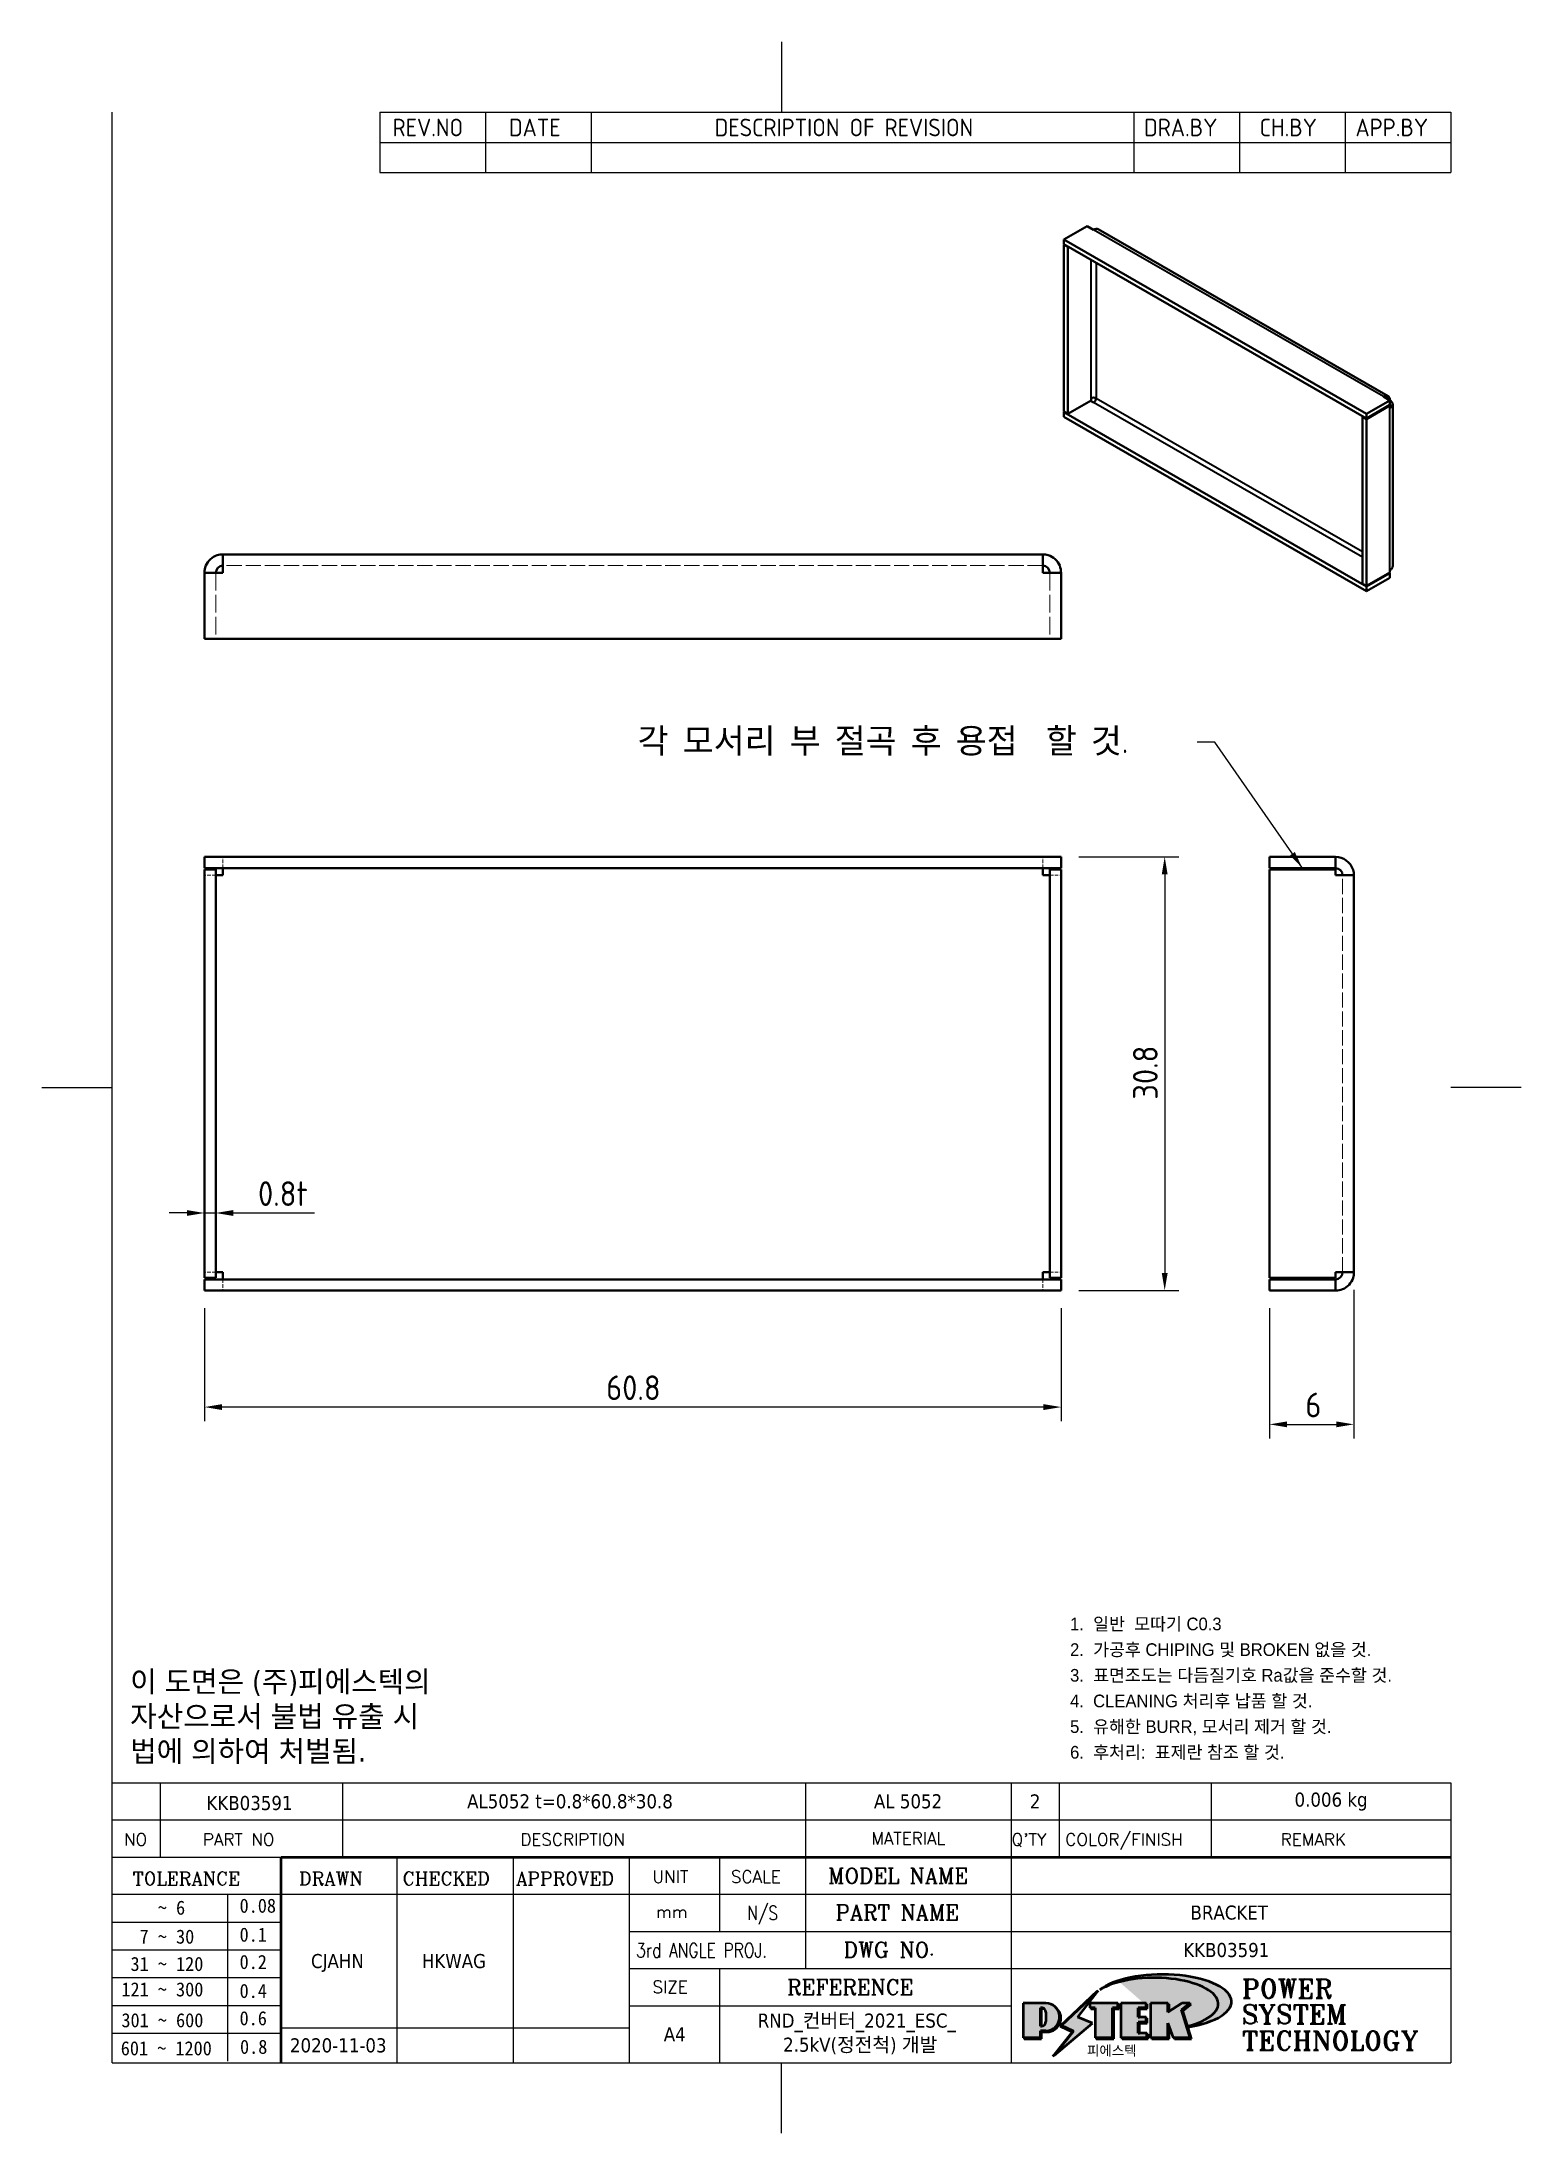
# Model space of a CAD drawing. Header units: millimetres. Extents: x 0 to 105, y 0 to 149.
import ezdxf
from ezdxf.enums import TextEntityAlignment as Align

# ---------------------------------------------------------------- set-up
doc = ezdxf.new("R2010")
doc.units = ezdxf.units.MM
doc.header["$LTSCALE"] = 0.5
doc.linetypes.add('DASHED', pattern=[0.2067, 0.1654, -0.0413])
doc.layers.get('0').update_dxf_attribs({"color": 3, "lineweight": 25})
for name, color, linetype, lineweight in [('가려진 것(ISO)', 2, 'DASHED', 18), ('가시적인 것(ISO)', 3, 'Continuous', 40), ('가시적인 좁은 것(ISO)', 3, 'Continuous', 35), ('경계(ISO)', 7, 'Continuous', 25), ('기호(ISO)', 5, 'Continuous', 25), ('제목(ISO)', 5, 'Continuous', 50), ('치수(ISO)', 2, 'Continuous', 25), ('해치(ISO)', 7, 'Continuous', 18)]:
    doc.layers.add(name, color=color, linetype=linetype, lineweight=lineweight)
doc.styles.add('HAN_291', font='')
doc.styles.add('HAN_370', font='', dxfattribs={"width": 2})
doc.styles.add('ISO Proportional', font='arial.ttf')
doc.styles.add('ISO ProportionalPSTEK', font='isocp.shx')
doc.styles.add('RC_284', font='ROMANC.shx')
doc.styles.add('RC_287', font='ROMANC.shx')
doc.styles.add('RC_292', font='ROMANC.shx')
doc.styles.add('ROMANT_294', font='romant.shx')
doc.styles.add('문자 텍스트_PSTEK_POSCO', font='isocp.shx')
doc.styles.add('치수 텍스트_PSTEK_POSCO', font='isocp.shx')
doc.styles.add('텍스트 스타일198', font='tahoma.ttf')
doc.styles.add('텍스트 스타일333', font='ROMANC.shx', dxfattribs={"width": 0.800000011920929})
doc.styles.get('HAN_291').set_extended_font_data('GulimChe')
doc.styles.get('HAN_370').set_extended_font_data('GulimChe')
doc.dimstyles.new('치수_PSTEK_POSCO', dxfattribs={"dimscale": 0.5, "dimtxt": 3.5, "dimasz": 2.5, "dimexe": 2, "dimexo": 2.5, "dimgap": 1, "dimtad": 1, "dimrnd": 1e-08, "dimdsep": 46, "dimtxsty": '치수 텍스트_PSTEK_POSCO', "dimcen": 0.09, "dimdle": 10, "dimclrd": 7, "dimclre": 7, "dimclrt": 2, "dimadec": 1, "dimazin": 2, "dimtfac": 1, "dimtmove": 0, "dimatfit": 3, "dimfxl": 0, "dimtolj": 1, "dimlwd": -1, "dimlwe": -1, "dimarcsym": 0})
doc.dimstyles.new('치수_PSTEK_POSCO$7', dxfattribs={"dimscale": 0.5, "dimtxt": 3.5, "dimasz": 2.5, "dimexe": 2, "dimexo": 2.5, "dimgap": 1, "dimtad": 1, "dimrnd": 1e-08, "dimdsep": 46, "dimtxsty": '치수 텍스트_PSTEK_POSCO', "dimcen": 0.09, "dimdle": 10, "dimclrd": 7, "dimclre": 7, "dimclrt": 2, "dimadec": 1, "dimazin": 2, "dimtfac": 1, "dimtmove": 0, "dimatfit": 3, "dimfxl": 0, "dimtolj": 1, "dimlwd": -1, "dimlwe": -1, "dimarcsym": 0})

msp = doc.modelspace()

# ---------------------------------------------------------------- texts
at = {"layer": '기호(ISO)', "color": 2, "insert": (42.29526561452757, 98.77945681498022), "char_height": 1.749999970197678, "width": 39.21960592269897, "attachment_point": 4, "style": '치수 텍스트_PSTEK_POSCO'}
msp.add_mtext('{\\fISOCP|b0|i0;\\H1.7500;각 모서리 부 절곡 후 용접  할 것.}', dxfattribs=at)
at = {"layer": '기호(ISO)', "color": 7, "insert": (6.267250879635098, 29.51611659362504), "char_height": 1.500000059604645, "width": 30.42038913736381, "attachment_point": 4, "line_spacing_factor": 0.9878842234611511, "style": '문자 텍스트_PSTEK_POSCO'}
msp.add_mtext('{\\fTahoma|b0|i0;\\H1.5000;이 도면은 (주)피에스텍의\\P자산으로서 불법 유출 시 \\P법에 의하여 처벌됨.}', dxfattribs=at)

# ---------------------------------------------------------------- blocks, each defined once
blk = doc.blocks.new('경계 Default Border')
at = {"layer": '경계(ISO)', "flags": 128}
for points in [[(105, 297.0000076293945), (105, 287.0000076293945)], [(10, 10), (10, 287.0000076293945)], [(0, 148.5000038146973), (10, 148.5000038146973)], [(210, 148.5000038146973), (200, 148.5000038146973)], [(105, 0), (105, 10)]]:
    blk.add_lwpolyline(points, dxfattribs=at)
blk = doc.blocks.new('제목 블록 PSTEK')
for color, points in [(252, [(317.2195697678507, 17.0593801673321), (322.0326348870767, 21.62682475217465), (322.2781991042243, 21.94392121864296), (317.0471853425802, 16.97985676345368), (318.7512090904202, 16.1899260703855), (316.0018030350395, 12.71868385740789), (316.3356552234328, 13.00206718743325), (318.9235935156908, 16.2694494742633)]), (5, [(321.6183518841322, 17.4193704504104), (319.5281351041078, 18.24969419629727), (322.4505835294948, 22.02344462252142), (317.2195697678507, 17.0593801673321), (318.9235935156908, 16.2694494742633), (316.1741874603099, 12.79820726128571)]), (1, [(324.4839107253602, 19.60711530335299), (325.2419748254881, 19.60711530335299), (325.2419748254881, 20.25857663940324), (321.2266040451076, 20.25857663940324), (321.2266040451076, 19.60711530335299), (321.9846681452406, 19.60711530335299), (321.9846681452406, 15.3430047401139), (324.4839107253602, 15.3430047401139)]), (252, [(321.9846681452406, 19.60711530335299), (321.4042753185749, 19.60711530335299), (321.4042753185749, 19.45905590879572), (321.9846681452406, 19.45905590879572)]), (252, [(324.6615819988275, 19.45905590879572), (325.4196460989604, 19.45905590879572), (325.4196460989604, 20.11051724484596), (325.2419748254881, 20.11051724484596), (325.2419748254881, 19.60711530335299), (324.4839107253602, 19.60711530335299), (324.4839107253602, 15.3430047401139), (322.1623394187076, 15.3430047401139), (322.1623394187076, 15.19494534555726), (324.6615819988275, 15.19494534555726)]), (1, [(329.2277337269622, 20.25857663940324), (325.65654113025, 20.25857663940324), (325.65654113025, 15.3430047401139), (329.3580259941756, 15.3430047401139), (329.3580259941756, 15.9944660761648), (328.1137701654877, 15.9944660761648), (328.1137701654877, 17.56360607323003), (329.2277337269622, 17.56360607323003), (329.2277337269622, 18.25543873810179), (328.1137701654877, 18.25543873810179), (328.1137701654877, 19.60711530335299), (329.2277337269622, 19.60711530335299)]), (252, [(328.2914414389548, 19.45905590879572), (329.4054050004294, 19.45905590879572), (329.4054050004294, 20.11051724484596), (329.2277337269622, 20.11051724484596), (329.2277337269622, 19.60711530335299), (328.1137701654877, 19.60711530335299), (328.1137701654877, 18.25543873810179), (328.2914414389548, 18.25543873810179)]), (252, [(328.2914414389548, 17.41554667867274), (329.4054050004294, 17.41554667867274), (329.4054050004294, 18.10737934354514), (329.2277337269622, 18.10737934354514), (329.2277337269622, 17.56360607323003), (328.1137701654877, 17.56360607323003), (328.1137701654877, 15.9944660761648), (328.2914414389548, 15.9944660761648)]), (1, [(332.3312149849806, 20.25857663940324), (329.8592894925411, 20.25857663940324), (329.8592894925411, 15.3430047401139), (332.3312149849806, 15.3430047401139), (332.3312149849806, 17.4318630164523), (333.0701931098801, 15.3430047401139), (335.4855464857051, 15.3430047401139), (334.2514536401189, 19.30614745124769), (335.4379594596742, 20.25857663940324), (334.3071782107978, 20.25857663940324), (332.3312149849806, 18.99741471888304)]), (252, [(332.5088862584528, 20.1105172448466), (332.3312149849806, 20.1105172448466), (332.3312149849806, 18.99741471888368), (332.5088862584528, 19.11081371413894)]), (252, [(335.6156307331414, 20.11051724484596), (335.2535118015555, 20.11051724484596), (334.2514536401189, 19.30614745124769), (335.4855464857051, 15.3430047401139), (333.1954852176545, 15.3430047401139), (333.2478643833523, 15.19494534555726), (335.6632177591723, 15.19494534555726), (334.4291249135862, 19.15808805669106)]), (252, [(329.5356972676428, 15.8464066816075), (329.3580259941756, 15.8464066816075), (329.3580259941756, 15.3430047401139), (325.8342124037171, 15.3430047401139), (325.8342124037171, 15.19494534555726), (329.5356972676428, 15.19494534555726)]), (252, [(332.5088862584528, 16.92964231796647), (332.3312149849806, 17.43186301645164), (332.3312149849806, 15.3430047401139), (330.0369607660135, 15.3430047401139), (330.0369607660135, 15.19494534555726), (332.5088862584528, 15.19494534555726)])]:
    blk.add_hatch(color=color).paths.add_polyline_path(points)
h = blk.add_hatch(color=1)
edge = h.paths.add_edge_path(flags=0)
edge.add_line((314.2242174273352, 19.60711530335299), (314.2242174273352, 17.00126995915134))
edge.add_line((314.2242174273352, 17.00126995915134), (314.3485873187598, 17.00126995915134))
edge.add_arc((314.3485873187598, 17.6527312952023), 0.6514613360509371, 270, 360)
edge.add_line((315.0000486548106, 17.6527312952023), (315.0000486548106, 18.95565396730211))
edge.add_arc((314.3485873187598, 18.95565396730212), 0.6514613360508712, 0, 90)
edge.add_line((314.3485873187598, 19.60711530335299), (314.2242174273352, 19.60711530335299))
edge = h.paths.add_edge_path()
edge.add_arc((314.9847713324306, 18.28938669179658), 1.969189947606664, 269.9999999999959, 450)
edge.add_line((314.9847713324306, 20.25857663940318), (311.7664314776902, 20.25857663940324))
edge.add_line((311.7664314776902, 20.25857663940324), (311.7664314776902, 15.3430047401139))
edge.add_line((311.7664314776902, 15.3430047401139), (314.2242174273352, 15.3430047401139))
edge.add_line((314.2242174273352, 15.3430047401139), (314.2242174273352, 16.32019674418991))
edge.add_line((314.2242174273352, 16.32019674418991), (314.9847713324307, 16.32019674418991))
h = blk.add_hatch(color=252)
edge = h.paths.add_edge_path()
edge.add_arc((314.9847713324309, 18.28938669179657), 1.969189947606666, 270, 406.8278729790604)
edge.add_arc((315.1624426058984, 18.1413272972396), 1.969189947606962, -90, 53.560984836317004, ccw=False)
edge.add_line((315.1624426058984, 16.17213734963263), (314.4018887008024, 16.17213734963263))
edge.add_line((314.4018887008024, 16.17213734963263), (314.4018887008024, 15.19494534555726))
edge.add_line((314.4018887008024, 15.19494534555726), (311.9441027511573, 15.19494534555726))
edge.add_line((311.9441027511573, 15.19494534555726), (311.9441027511573, 15.3430047401139))
edge.add_line((311.9441027511573, 15.3430047401139), (314.2242174273352, 15.3430047401139))
edge.add_line((314.2242174273352, 15.3430047401139), (314.2242174273352, 16.32019674418991))
edge.add_line((314.2242174273352, 16.32019674418991), (314.9847713324309, 16.32019674418991))
h = blk.add_hatch(color=252)
edge = h.paths.add_edge_path()
edge.add_line((314.4018887008024, 19.45905590879572), (314.5262585922315, 19.45905590879572))
edge.add_arc((314.5262585922314, 18.80759457274939), 0.6514613360463194, 60.4189348879147, 90.00000000000318, ccw=False)
edge.add_arc((314.3485873187602, 18.95565396730057), 0.6514613360524251, 39.96992292766206, 90.00000000009999)
edge.add_line((314.3485873187591, 19.60711530335307), (314.2242174273352, 19.60711530335298))
edge.add_line((314.2242174273352, 19.60711530335299), (314.2242174273352, 17.00126995915134))
edge.add_line((314.2242174273352, 17.00126995915134), (314.3485873187591, 17.00126995915134))
edge.add_arc((314.3485873187568, 17.652731295233), 0.6514613360816299, 270.0000000002, 274.6930825552478)
edge.add_line((314.4018887008024, 17.0034541317032), (314.4018887008024, 19.45905590879572))
at = {"layer": '해치(ISO)'}
h = blk.add_hatch(color=140, dxfattribs=at)
edge = h.paths.add_edge_path()
edge.add_ellipse((330.3660919371412, 20.15576403068321), major_axis=(9.100907360794343, 0), ratio=0.4069904968023172, start_angle=301.3098473703837, end_angle=507.7436900681698)
edge.add_ellipse((331.5340919371412, 20.4634168429492), major_axis=(-9.82350664112931, 0), ratio=0.3942600559756514, start_angle=111.51207141178469, end_angle=334.47025347086895, ccw=False)
edge.add_line((335.1363447531188, 16.8601935978785), (335.0955236905705, 16.99119398620872))
at = {"color": 180}
for p, q in [((182.475792979055, 11.79100474011392), (182.4757929790549, 51.56524660363496)), ((182.4757929790549, 51.56524660363496), (372.4757929537551, 51.56524660363496)), ((189.2651435055721, 51.56524660363496), (189.2651435055722, 41.00524660363494)), ((215.2152739891528, 41.00524660363494), (215.2152739891528, 51.56524660363496)), ((280.8758854511282, 51.56524660363496), (280.8758854511282, 41.00524660363494)), ((310.0881549537552, 51.56524660363496), (310.0881549537553, 41.00524660363494)), ((316.9044520275131, 51.56524660363496), (316.9044520275127, 41.00524660363494)), ((338.4566026226726, 51.56524660363496), (338.4566026226727, 41.00524660363494)), ((372.4757929537551, 51.56524660363496), (372.4757929537551, 11.79100474011389)), ((182.475792979055, 46.2852466036349), (372.4757929537551, 46.28524660363492)), ((182.475792979055, 41.00524660363493), (206.451475290024, 41.00524660363493)), ((222.9401812389276, 11.79100474011392), (222.9401812389276, 41.00524660363494)), ((239.4288871878316, 11.79100474011392), (239.4288871878316, 41.00524660363494)), ((255.9175931367356, 11.79100474011392), (255.9175931367356, 41.00524660363494)), ((268.6918866058747, 41.00524660363494), (268.6918866058747, 30.44524660363498)), ((280.8758854511282, 41.00524660363494), (280.8758854511282, 25.16524660363502)), ((310.088154953755, 41.00524660363494), (310.088154953755, 11.79100474011392)), ((182.475792979055, 35.72524660363497), (206.451475290024, 35.72524660363497)), ((198.8621818849491, 12.02524660363491), (198.8621818849491, 35.72524660363497)), ((206.451475290024, 35.72524660363497), (372.4757929537551, 35.72524660363497)), ((182.475792979055, 31.77524660363492), (206.451475290024, 31.77524660363492)), ((255.917593136736, 30.44524660363498), (372.4757929537552, 30.44524660363501)), ((182.475792979055, 27.82524660363487), (206.451475290024, 27.82524660363487)), ((182.475792979055, 23.87524660363505), (206.451475290024, 23.87524660363505)), ((255.9175931367359, 25.16524660363502), (372.4757929537552, 25.165246603635)), ((268.6918866058744, 25.16524660363502), (268.6918866058744, 11.79100474011392)), ((182.475792979055, 19.92524660363478), (206.451475290024, 19.92524660363478)), ((255.9175931367359, 19.88524660363481), (310.0881549537553, 19.88524660363481)), ((182.475792979055, 15.97524660363496), (206.451475290024, 15.97524660363496)), ((206.451475290024, 16.74100474011396), (255.9175931367359, 16.74100474011396)), ((182.475792979055, 11.79100474011392), (372.4757929537551, 11.79100474011389))]:
    blk.add_line(p, q, dxfattribs=at)
at = {"color": 7, "lineweight": 50}
for p, q in [((206.4514752900237, 11.79100474011392), (206.4514752900237, 41.00524660363494)), ((206.451475290024, 41.00524660363494), (372.4757929537551, 41.00524660363496))]:
    blk.add_line(p, q, dxfattribs=at)
at = {"color": 7}
for p, q in [((322.2781991042243, 21.94392121864296), (317.0471853425802, 16.97985676345368)), ((322.4505835294948, 22.02344462252142), (317.2195697678507, 17.0593801673321)), ((317.2195697678507, 17.0593801673321), (322.0326348870767, 21.62682475217465)), ((319.5281351041078, 18.24969419629727), (322.4505835294948, 22.02344462252142)), ((322.0326348870767, 21.62682475217465), (322.2781991042243, 21.94392121864296)), ((311.7664314776902, 20.25900474011391), (311.7664314776902, 15.34300474011391)), ((314.9847713324309, 20.25857663940324), (311.7664314776902, 20.25857663940324)), ((314.9847713324309, 20.25857663940324), (311.7664314776902, 20.25857663940324)), ((311.7664314776902, 20.25857663940324), (311.7664314776902, 15.3430047401139)), ((314.2242174273352, 17.00126995915134), (314.2242174273352, 19.60711530335299)), ((314.2242174273352, 19.60711530335299), (314.3485873187591, 19.60711530335299)), ((314.3485873187591, 19.60711530335299), (314.2242174273352, 19.60711530335299)), ((314.2242174273352, 19.60711530335299), (314.2242174273352, 17.00126995915134)), ((314.2242174273352, 17.00126995915134), (314.2242174273352, 19.60711530335299)), ((314.2242174273352, 19.60711530335299), (314.3485873187591, 19.60711530335299)), ((314.4018887008024, 19.45905590879572), (314.5262585922314, 19.45905590879572)), ((314.4018887008024, 17.0034541317032), (314.4018887008024, 19.45905590879572)), ((315.0000486548106, 18.95565396730275), (315.0000486548106, 17.65273129520161)), ((315.0000486548106, 18.95565396730275), (315.0000486548106, 17.65273129520161)), ((321.6183518841322, 17.4193704504104), (319.5281351041078, 18.24969419629727)), ((325.2419748254881, 20.25857663940324), (321.2266040451076, 20.25857663940324)), ((321.2266040451076, 20.25857663940324), (321.2266040451076, 19.60711530335299)), ((325.2419748254881, 20.25857663940324), (321.2266040451076, 20.25857663940324)), ((321.2266040451076, 20.25857663940324), (321.2266040451076, 19.60711530335299)), ((321.2266040451076, 19.60711530335299), (321.9846681452406, 19.60711530335299)), ((321.2266040451076, 19.60711530335299), (321.9846681452406, 19.60711530335299)), ((321.4042753185749, 19.60711530335299), (321.4042753185749, 19.45905590879572)), ((321.9846681452406, 19.60711530335299), (321.4042753185749, 19.60711530335299)), ((321.4042753185749, 19.45905590879572), (321.9846681452406, 19.45905590879572)), ((321.9846681452406, 19.60711530335299), (321.9846681452406, 15.3430047401139)), ((321.9846681452406, 19.45905590879572), (321.9846681452406, 19.60711530335299)), ((321.9846681452406, 19.60711530335299), (321.9846681452406, 15.3430047401139)), ((324.4839107253602, 19.60711530335299), (325.2419748254881, 19.60711530335299)), ((324.4839107253602, 15.3430047401139), (324.4839107253602, 19.60711530335299)), ((325.2419748254881, 19.60711530335299), (324.4839107253602, 19.60711530335299)), ((324.4839107253602, 19.60711530335299), (324.4839107253602, 15.3430047401139)), ((324.4839107253602, 19.60711530335299), (325.2419748254881, 19.60711530335299)), ((324.4839107253602, 15.3430047401139), (324.4839107253602, 19.60711530335299)), ((324.6615819988275, 19.45905590879572), (325.4196460989604, 19.45905590879572)), ((324.6615819988275, 15.19494534555726), (324.6615819988275, 19.45905590879572)), ((325.2419748254881, 19.60711530335299), (325.2419748254881, 20.25857663940324)), ((325.2419748254881, 19.60711530335299), (325.2419748254881, 20.25857663940324)), ((325.4196460989604, 20.11051724484596), (325.2419748254881, 20.11051724484596)), ((325.2419748254881, 20.11051724484596), (325.2419748254881, 19.60711530335299)), ((325.4196460989604, 19.45905590879572), (325.4196460989604, 20.11051724484596)), ((329.2277337269622, 20.25857663940324), (325.65654113025, 20.25857663940324)), ((325.65654113025, 20.25857663940324), (325.65654113025, 15.3430047401139)), ((325.65654113025, 20.25857663940324), (325.65654113025, 15.3430047401139)), ((329.2277337269622, 20.25857663940324), (325.65654113025, 20.25857663940324)), ((328.1137701654877, 18.25543873810179), (328.1137701654877, 19.60711530335299)), ((328.1137701654877, 19.60711530335299), (329.2277337269622, 19.60711530335299)), ((329.2277337269622, 19.60711530335299), (328.1137701654877, 19.60711530335299)), ((328.1137701654877, 19.60711530335299), (328.1137701654877, 18.25543873810179)), ((328.1137701654877, 18.25543873810179), (328.1137701654877, 19.60711530335299)), ((328.1137701654877, 19.60711530335299), (329.2277337269622, 19.60711530335299)), ((329.2277337269622, 18.25543873810179), (328.1137701654877, 18.25543873810179)), ((328.1137701654877, 18.25543873810179), (328.2914414389548, 18.25543873810179)), ((329.2277337269622, 18.25543873810179), (328.1137701654877, 18.25543873810179)), ((328.2914414389548, 18.25543873810179), (328.2914414389548, 19.45905590879572)), ((328.2914414389548, 19.45905590879572), (329.4054050004294, 19.45905590879572)), ((329.2277337269622, 19.60711530335299), (329.2277337269622, 20.25857663940324)), ((329.2277337269622, 19.60711530335299), (329.2277337269622, 20.25857663940324)), ((329.4054050004294, 20.11051724484596), (329.2277337269622, 20.11051724484596)), ((329.2277337269622, 20.11051724484596), (329.2277337269622, 19.60711530335299)), ((329.2277337269622, 17.56360607323003), (329.2277337269622, 18.25543873810179)), ((329.2277337269622, 17.56360607323003), (329.2277337269622, 18.25543873810179)), ((329.4054050004294, 18.10737934354514), (329.2277337269622, 18.10737934354514)), ((329.2277337269622, 18.10737934354514), (329.2277337269622, 17.56360607323003)), ((329.4054050004294, 19.45905590879572), (329.4054050004294, 20.11051724484596)), ((329.4054050004294, 17.41554667867274), (329.4054050004294, 18.10737934354514)), ((332.3312149849806, 20.25857663940324), (329.8592894925411, 20.25857663940324)), ((329.8592894925411, 20.25857663940324), (329.8592894925411, 15.3430047401139)), ((329.8592894925411, 20.25857663940324), (329.8592894925411, 15.3430047401139)), ((332.3312149849806, 20.25857663940324), (329.8592894925411, 20.25857663940324)), ((334.3071782107978, 20.25857663940324), (332.3312149849806, 18.99741471888304)), ((332.3312149849806, 18.99741471888304), (332.3312149849806, 20.25857663940324)), ((334.3071782107978, 20.25857663940324), (332.3312149849806, 18.99741471888304)), ((332.3312149849806, 18.99741471888304), (332.3312149849806, 20.25857663940324)), ((332.5088862584528, 20.1105172448466), (332.3312149849806, 20.1105172448466)), ((332.3312149849806, 20.1105172448466), (332.3312149849806, 18.99741471888368)), ((332.3312149849806, 18.99741471888368), (332.5088862584528, 19.11081371413894)), ((332.5088862584528, 19.11081371413894), (332.5088862584528, 20.1105172448466)), ((334.2514536401189, 19.30614745124769), (335.4379594596742, 20.25857663940324)), ((334.2514536401189, 19.30614745124769), (335.4379594596742, 20.25857663940324)), ((335.2535118015555, 20.11051724484596), (334.2514536401189, 19.30614745124769)), ((335.4855464857051, 15.3430047401139), (334.2514536401189, 19.30614745124769)), ((334.2514536401189, 19.30614745124769), (335.4855464857051, 15.3430047401139)), ((335.4855464857051, 15.3430047401139), (334.2514536401189, 19.30614745124769)), ((335.4379594596742, 20.25857663940324), (334.3071782107978, 20.25857663940324)), ((335.4379594596742, 20.25857663940324), (334.3071782107978, 20.25857663940324)), ((334.4291249135862, 19.15808805669104), (335.6156307331414, 20.11051724484596)), ((335.6632177591723, 15.19494534555726), (334.4291249135862, 19.15808805669104)), ((335.6156307331414, 20.11051724484596), (335.2535118015555, 20.11051724484596)), ((311.7664314776902, 15.3430047401139), (314.2242174273352, 15.3430047401139)), ((311.7664314776902, 15.3430047401139), (314.2242174273352, 15.3430047401139)), ((314.2242174273352, 15.3430047401139), (311.9441027511573, 15.3430047401139)), ((311.9441027511573, 15.3430047401139), (311.9441027511573, 15.19494534555726)), ((311.9441027511573, 15.19494534555726), (314.4018887008024, 15.19494534555726)), ((314.3485873187591, 17.00126995915134), (314.2242174273352, 17.00126995915134)), ((314.2242174273352, 17.00126995915134), (314.3485873187591, 17.00126995915134)), ((314.3485873187591, 17.00126995915134), (314.2242174273352, 17.00126995915134)), ((314.2242174273352, 16.32019674418991), (314.9847713324309, 16.32019674418991)), ((314.2242174273352, 15.3430047401139), (314.2242174273352, 16.32019674418991)), ((314.9847713324309, 16.32019674418991), (314.2242174273352, 16.32019674418991)), ((314.2242174273352, 16.32019674418991), (314.2242174273352, 15.3430047401139)), ((314.2242174273352, 16.32019674418991), (314.9847713324309, 16.32019674418991)), ((314.2242174273352, 15.3430047401139), (314.2242174273352, 16.32019674418991)), ((314.4018887008024, 16.17213734963263), (315.162442605898, 16.17213734963263)), ((314.4018887008024, 15.19494534555726), (314.4018887008024, 16.17213734963263)), ((318.7512090904202, 16.1899260703855), (316.0018030350395, 12.71868385740789)), ((316.1741874603099, 12.79820726128571), (321.6183518841322, 17.4193704504104)), ((318.9235935156908, 16.2694494742633), (316.1741874603099, 12.79820726128571)), ((316.3356552234328, 13.00206718743325), (318.9235935156908, 16.2694494742633)), ((317.0471853425802, 16.97985676345368), (318.7512090904202, 16.1899260703855)), ((318.9235935156908, 16.2694494742633), (317.2195697678507, 17.0593801673321)), ((317.2195697678507, 17.0593801673321), (318.9235935156908, 16.2694494742633)), ((321.9846681452406, 15.3430047401139), (324.4839107253602, 15.3430047401139)), ((321.9846681452406, 15.3430047401139), (324.4839107253602, 15.3430047401139)), ((324.4839107253602, 15.3430047401139), (322.1623394187076, 15.3430047401139)), ((322.1623394187076, 15.3430047401139), (322.1623394187076, 15.19494534555726)), ((322.1623394187076, 15.19494534555726), (324.6615819988275, 15.19494534555726)), ((325.65654113025, 15.3430047401139), (329.3580259941756, 15.3430047401139)), ((325.65654113025, 15.3430047401139), (329.3580259941756, 15.3430047401139)), ((329.3580259941756, 15.3430047401139), (325.8342124037171, 15.3430047401139)), ((325.8342124037171, 15.3430047401139), (325.8342124037171, 15.19494534555726)), ((325.8342124037171, 15.19494534555726), (329.5356972676428, 15.19494534555726)), ((328.1137701654877, 17.56360607323003), (329.2277337269622, 17.56360607323003)), ((328.1137701654877, 15.9944660761648), (328.1137701654877, 17.56360607323003)), ((329.2277337269622, 17.56360607323003), (328.1137701654877, 17.56360607323003)), ((328.1137701654877, 17.56360607323003), (328.1137701654877, 15.9944660761648)), ((328.1137701654877, 17.56360607323003), (329.2277337269622, 17.56360607323003)), ((328.1137701654877, 15.9944660761648), (328.1137701654877, 17.56360607323003)), ((329.3580259941756, 15.9944660761648), (328.1137701654877, 15.9944660761648)), ((328.1137701654877, 15.9944660761648), (328.2914414389548, 15.9944660761648)), ((329.3580259941756, 15.9944660761648), (328.1137701654877, 15.9944660761648)), ((328.2914414389548, 15.9944660761648), (328.2914414389548, 17.41554667867274)), ((328.2914414389548, 17.41554667867274), (329.4054050004294, 17.41554667867274)), ((329.3580259941756, 15.3430047401139), (329.3580259941756, 15.9944660761648)), ((329.3580259941756, 15.3430047401139), (329.3580259941756, 15.9944660761648)), ((329.5356972676428, 15.8464066816075), (329.3580259941756, 15.8464066816075)), ((329.3580259941756, 15.8464066816075), (329.3580259941756, 15.3430047401139)), ((329.5356972676428, 15.19494534555726), (329.5356972676428, 15.8464066816075)), ((329.8592894925411, 15.3430047401139), (332.3312149849806, 15.3430047401139)), ((329.8592894925411, 15.3430047401139), (332.3312149849806, 15.3430047401139)), ((332.3312149849806, 15.3430047401139), (330.0369607660135, 15.3430047401139)), ((330.0369607660135, 15.3430047401139), (330.0369607660135, 15.19494534555726)), ((330.0369607660135, 15.19494534555726), (332.5088862584528, 15.19494534555726)), ((332.3312149849806, 17.4318630164523), (333.0701931098801, 15.3430047401139)), ((332.3312149849806, 15.3430047401139), (332.3312149849806, 17.4318630164523)), ((332.5088862584528, 16.92964231796647), (332.3312149849806, 17.43186301645164)), ((332.3312149849806, 17.43186301645164), (332.3312149849806, 15.3430047401139)), ((332.3312149849806, 17.4318630164523), (333.0701931098801, 15.3430047401139)), ((332.3312149849806, 15.3430047401139), (332.3312149849806, 17.4318630164523)), ((332.5088862584528, 15.19494534555726), (332.5088862584528, 16.92964231796647)), ((333.0701931098801, 15.3430047401139), (335.4855464857051, 15.3430047401139)), ((333.0701931098801, 15.3430047401139), (335.4855464857051, 15.3430047401139)), ((335.4855464857051, 15.3430047401139), (333.1954852176545, 15.3430047401139)), ((333.1954852176545, 15.3430047401139), (333.2478643833523, 15.19494534555726)), ((333.2478643833523, 15.19494534555726), (335.6632177591723, 15.19494534555726)), ((345.0447381189468, 17.50375595811051), (344.9867755289346, 17.689895936919)), ((316.0018030350395, 12.71868385740789), (316.3356552234328, 13.00206718743325))]:
    blk.add_line(p, q, dxfattribs=at)
at = {"color": 5}
for p, q in [((322.4505835294948, 22.02344462252142), (317.2195697678507, 17.0593801673321)), ((319.5281351041078, 18.24969419629727), (322.4505835294948, 22.02344462252142)), ((321.6183518841322, 17.4193704504104), (319.5281351041078, 18.24969419629727)), ((316.1741874603099, 12.79820726128571), (321.6183518841322, 17.4193704504104)), ((318.9235935156908, 16.2694494742633), (316.1741874603099, 12.79820726128571)), ((317.2195697678507, 17.0593801673321), (318.9235935156908, 16.2694494742633))]:
    blk.add_line(p, q, dxfattribs=at)
at = {"color": 1}
for p, q in [((314.9847713324309, 20.25857663940324), (311.7664314776902, 20.25857663940324)), ((311.7664314776902, 20.25857663940324), (311.7664314776902, 15.3430047401139)), ((314.2242174273352, 17.00126995915134), (314.2242174273352, 19.60711530335299)), ((314.2242174273352, 19.60711530335299), (314.3485873187591, 19.60711530335299)), ((315.0000486548106, 18.95565396730275), (315.0000486548106, 17.65273129520161)), ((325.2419748254881, 20.25857663940324), (321.2266040451076, 20.25857663940324)), ((321.2266040451076, 20.25857663940324), (321.2266040451076, 19.60711530335299)), ((321.2266040451076, 19.60711530335299), (321.9846681452406, 19.60711530335299)), ((321.9846681452406, 19.60711530335299), (321.9846681452406, 15.3430047401139)), ((324.4839107253602, 19.60711530335299), (325.2419748254881, 19.60711530335299)), ((324.4839107253602, 15.3430047401139), (324.4839107253602, 19.60711530335299)), ((325.2419748254881, 19.60711530335299), (325.2419748254881, 20.25857663940324)), ((329.2277337269622, 20.25857663940324), (325.65654113025, 20.25857663940324)), ((325.65654113025, 20.25857663940324), (325.65654113025, 15.3430047401139)), ((328.1137701654877, 18.25543873810179), (328.1137701654877, 19.60711530335299)), ((328.1137701654877, 19.60711530335299), (329.2277337269622, 19.60711530335299)), ((329.2277337269622, 18.25543873810179), (328.1137701654877, 18.25543873810179)), ((329.2277337269622, 19.60711530335299), (329.2277337269622, 20.25857663940324)), ((329.2277337269622, 17.56360607323003), (329.2277337269622, 18.25543873810179)), ((332.3312149849806, 20.25857663940324), (329.8592894925411, 20.25857663940324)), ((329.8592894925411, 20.25857663940324), (329.8592894925411, 15.3430047401139)), ((334.3071782107978, 20.25857663940324), (332.3312149849806, 18.99741471888304)), ((332.3312149849806, 18.99741471888304), (332.3312149849806, 20.25857663940324)), ((334.2514536401189, 19.30614745124769), (335.4379594596742, 20.25857663940324)), ((335.4855464857051, 15.3430047401139), (334.2514536401189, 19.30614745124769)), ((335.4379594596742, 20.25857663940324), (334.3071782107978, 20.25857663940324)), ((311.7664314776902, 15.3430047401139), (314.2242174273352, 15.3430047401139)), ((314.3485873187591, 17.00126995915134), (314.2242174273352, 17.00126995915134)), ((314.2242174273352, 16.32019674418991), (314.9847713324309, 16.32019674418991)), ((314.2242174273352, 15.3430047401139), (314.2242174273352, 16.32019674418991)), ((321.9846681452406, 15.3430047401139), (324.4839107253602, 15.3430047401139)), ((325.65654113025, 15.3430047401139), (329.3580259941756, 15.3430047401139)), ((328.1137701654877, 17.56360607323003), (329.2277337269622, 17.56360607323003)), ((328.1137701654877, 15.9944660761648), (328.1137701654877, 17.56360607323003)), ((329.3580259941756, 15.9944660761648), (328.1137701654877, 15.9944660761648)), ((329.3580259941756, 15.3430047401139), (329.3580259941756, 15.9944660761648)), ((329.8592894925411, 15.3430047401139), (332.3312149849806, 15.3430047401139)), ((332.3312149849806, 17.4318630164523), (333.0701931098801, 15.3430047401139)), ((332.3312149849806, 15.3430047401139), (332.3312149849806, 17.4318630164523)), ((333.0701931098801, 15.3430047401139), (335.4855464857051, 15.3430047401139))]:
    blk.add_line(p, q, dxfattribs=at)
at = {"color": 7}
for centre, radius, start, end in [((314.3485873187598, 18.95565396730211), 0.6514613360508712, 0, 90), ((314.3485873187602, 18.95565396730057), 0.6514613360524251, 39.96992292766117, 90), ((314.3485873187598, 18.95565396730212), 0.6514613360508712, 0, 90), ((314.5262585922314, 18.80759457274939), 0.6514613360463193, 60.41893488791137, 90), ((314.9847713324309, 18.28938669179658), 1.969189947606665, 270, 90), ((314.9847713324309, 18.28938669179658), 1.969189947606665, 270, 90), ((314.9847713324307, 18.2893866917965), 1.969189947606594, 270, 46.82787297909833), ((315.1624426058984, 18.1413272972396), 1.969189947606961, 270, 53.56098483636067), ((314.3485873187597, 17.65273129520228), 0.6514613360509381, 270, 0), ((314.3485873187598, 17.6527312952023), 0.6514613360509381, 270, 0), ((314.3485873187568, 17.652731295233), 0.6514613360816299, 270, 274.6930825552478)]:
    blk.add_arc(centre, radius, start, end, dxfattribs=at)
at = {"color": 1}
for centre, radius, start, end in [((314.3485873187598, 18.95565396730211), 0.6514613360508712, 0, 90), ((314.9847713324309, 18.28938669179657), 1.969189947606665, 270, 90), ((314.3485873187598, 17.6527312952023), 0.6514613360509381, 270, 0)]:
    blk.add_arc(centre, radius, start, end, dxfattribs=at)
at = {"layer": '제목(ISO)', "lineweight": 18}
blk.add_line((182.475792979055, 35.72500474011393), (182.475792979055, 11.79100474011392), dxfattribs=at)
at = {"layer": '제목(ISO)'}
for p, q in [((322.2781991042243, 21.94392121864296), (317.0471853425802, 16.97985676345368)), ((322.4505835294948, 22.02344462252142), (317.2195697678507, 17.0593801673321)), ((317.2195697678507, 17.0593801673321), (322.0326348870767, 21.62682475217465)), ((319.5281351041078, 18.24969419629727), (322.4505835294948, 22.02344462252142)), ((322.0326348870767, 21.62682475217465), (322.2781991042243, 21.94392121864296)), ((314.9847713324306, 20.25857663940324), (311.7664314776902, 20.25857663940324)), ((311.7664314776902, 20.25857663940324), (311.7664314776902, 15.3430047401139)), ((314.2242174273352, 17.00126995915134), (314.2242174273352, 19.60711530335299)), ((314.2242174273352, 19.60711530335299), (314.3485873187598, 19.60711530335299)), ((314.3485873187591, 19.60711530335299), (314.2242174273352, 19.60711530335299)), ((314.2242174273352, 19.60711530335299), (314.2242174273352, 17.00126995915134)), ((314.4018887008024, 19.45905590879572), (314.5262585922314, 19.45905590879572)), ((314.4018887008024, 17.0034541317032), (314.4018887008024, 19.45905590879572)), ((315.0000486548106, 18.95565396730211), (315.0000486548106, 17.6527312952023)), ((321.6183518841322, 17.4193704504104), (319.5281351041078, 18.24969419629727)), ((325.2419748254881, 20.25857663940324), (321.2266040451076, 20.25857663940324)), ((321.2266040451076, 20.25857663940324), (321.2266040451076, 19.60711530335299)), ((321.2266040451076, 19.60711530335299), (321.9846681452406, 19.60711530335299)), ((321.9846681452406, 19.60711530335299), (321.4042753185749, 19.60711530335299)), ((321.4042753185749, 19.60711530335299), (321.4042753185749, 19.45905590879572)), ((321.4042753185749, 19.45905590879572), (321.9846681452406, 19.45905590879572)), ((321.9846681452406, 19.60711530335299), (321.9846681452406, 15.3430047401139)), ((321.9846681452406, 19.45905590879572), (321.9846681452406, 19.60711530335299)), ((324.4839107253602, 19.60711530335299), (325.2419748254881, 19.60711530335299)), ((324.4839107253602, 15.3430047401139), (324.4839107253602, 19.60711530335299)), ((325.2419748254881, 19.60711530335299), (324.4839107253602, 19.60711530335299)), ((324.4839107253602, 19.60711530335299), (324.4839107253602, 15.3430047401139)), ((324.6615819988275, 19.45905590879572), (325.4196460989604, 19.45905590879572)), ((324.6615819988275, 15.19494534555726), (324.6615819988275, 19.45905590879572)), ((325.2419748254881, 19.60711530335299), (325.2419748254881, 20.25857663940324)), ((325.4196460989604, 20.11051724484596), (325.2419748254881, 20.11051724484596)), ((325.2419748254881, 20.11051724484596), (325.2419748254881, 19.60711530335299)), ((325.4196460989604, 19.45905590879572), (325.4196460989604, 20.11051724484596)), ((329.2277337269622, 20.25857663940324), (325.65654113025, 20.25857663940324)), ((325.65654113025, 20.25857663940324), (325.65654113025, 15.3430047401139)), ((328.1137701654877, 18.25543873810179), (328.1137701654877, 19.60711530335299)), ((328.1137701654877, 19.60711530335299), (329.2277337269622, 19.60711530335299)), ((329.2277337269622, 19.60711530335299), (328.1137701654877, 19.60711530335299)), ((328.1137701654877, 19.60711530335299), (328.1137701654877, 18.25543873810179)), ((329.2277337269622, 18.25543873810179), (328.1137701654877, 18.25543873810179)), ((328.1137701654877, 18.25543873810179), (328.2914414389548, 18.25543873810179)), ((328.2914414389548, 19.45905590879572), (329.4054050004294, 19.45905590879572)), ((328.2914414389548, 18.25543873810179), (328.2914414389548, 19.45905590879572)), ((329.2277337269622, 19.60711530335299), (329.2277337269622, 20.25857663940324)), ((329.4054050004294, 20.11051724484596), (329.2277337269622, 20.11051724484596)), ((329.2277337269622, 20.11051724484596), (329.2277337269622, 19.60711530335299)), ((329.2277337269622, 17.56360607323003), (329.2277337269622, 18.25543873810179)), ((329.4054050004294, 18.10737934354514), (329.2277337269622, 18.10737934354514)), ((329.2277337269622, 18.10737934354514), (329.2277337269622, 17.56360607323003)), ((329.4054050004294, 19.45905590879572), (329.4054050004294, 20.11051724484596)), ((329.4054050004294, 17.41554667867274), (329.4054050004294, 18.10737934354514)), ((332.3312149849806, 20.25857663940324), (329.8592894925411, 20.25857663940324)), ((329.8592894925411, 20.25857663940324), (329.8592894925411, 15.3430047401139)), ((334.3071782107978, 20.25857663940324), (332.3312149849806, 18.99741471888304)), ((332.3312149849806, 18.99741471888304), (332.3312149849806, 20.25857663940324)), ((332.5088862584528, 20.1105172448466), (332.3312149849806, 20.1105172448466)), ((332.3312149849806, 20.1105172448466), (332.3312149849806, 18.99741471888368)), ((332.3312149849806, 18.99741471888368), (332.5088862584528, 19.11081371413894)), ((332.5088862584528, 19.11081371413894), (332.5088862584528, 20.1105172448466)), ((334.2514536401189, 19.30614745124769), (335.4379594596742, 20.25857663940324)), ((335.2535118015555, 20.11051724484596), (334.2514536401189, 19.30614745124769)), ((335.4855464857051, 15.3430047401139), (334.2514536401189, 19.30614745124769)), ((334.2514536401189, 19.30614745124769), (335.4855464857051, 15.3430047401139)), ((335.4379594596742, 20.25857663940324), (334.3071782107978, 20.25857663940324)), ((334.4291249135862, 19.15808805669106), (335.6156307331414, 20.11051724484596)), ((335.6632177591723, 15.19494534555726), (334.4291249135862, 19.15808805669106)), ((335.6156307331414, 20.11051724484596), (335.2535118015555, 20.11051724484596)), ((311.7664314776902, 15.3430047401139), (314.2242174273352, 15.3430047401139)), ((314.2242174273352, 15.3430047401139), (311.9441027511573, 15.3430047401139)), ((311.9441027511573, 15.3430047401139), (311.9441027511573, 15.19494534555726)), ((311.9441027511573, 15.19494534555726), (314.4018887008024, 15.19494534555726)), ((314.3485873187598, 17.00126995915134), (314.2242174273352, 17.00126995915134)), ((314.2242174273352, 17.00126995915134), (314.3485873187591, 17.00126995915134)), ((314.2242174273352, 15.3430047401139), (314.2242174273352, 16.32019674418991)), ((314.2242174273352, 16.32019674418991), (314.9847713324307, 16.32019674418991)), ((314.9847713324309, 16.32019674418991), (314.2242174273352, 16.32019674418991)), ((314.2242174273352, 16.32019674418991), (314.2242174273352, 15.3430047401139)), ((314.4018887008024, 15.19494534555726), (314.4018887008024, 16.17213734963263)), ((314.4018887008024, 16.17213734963263), (315.1624426058984, 16.17213734963263)), ((318.7512090904202, 16.1899260703855), (316.0018030350395, 12.71868385740789)), ((316.1741874603099, 12.79820726128571), (321.6183518841322, 17.4193704504104)), ((318.9235935156908, 16.2694494742633), (316.1741874603099, 12.79820726128571)), ((316.3356552234328, 13.00206718743325), (318.9235935156908, 16.2694494742633)), ((317.0471853425802, 16.97985676345368), (318.7512090904202, 16.1899260703855)), ((317.2195697678507, 17.0593801673321), (318.9235935156908, 16.2694494742633)), ((318.9235935156908, 16.2694494742633), (317.2195697678507, 17.0593801673321)), ((321.9846681452406, 15.3430047401139), (324.4839107253602, 15.3430047401139)), ((324.4839107253602, 15.3430047401139), (322.1623394187076, 15.3430047401139)), ((322.1623394187076, 15.3430047401139), (322.1623394187076, 15.19494534555726)), ((322.1623394187076, 15.19494534555726), (324.6615819988275, 15.19494534555726)), ((325.65654113025, 15.3430047401139), (329.3580259941756, 15.3430047401139)), ((329.3580259941756, 15.3430047401139), (325.8342124037171, 15.3430047401139)), ((325.8342124037171, 15.3430047401139), (325.8342124037171, 15.19494534555726)), ((325.8342124037171, 15.19494534555726), (329.5356972676428, 15.19494534555726)), ((328.1137701654877, 15.9944660761648), (328.1137701654877, 17.56360607323003)), ((328.1137701654877, 17.56360607323003), (329.2277337269622, 17.56360607323003)), ((329.2277337269622, 17.56360607323003), (328.1137701654877, 17.56360607323003)), ((328.1137701654877, 17.56360607323003), (328.1137701654877, 15.9944660761648)), ((329.3580259941756, 15.9944660761648), (328.1137701654877, 15.9944660761648)), ((328.1137701654877, 15.9944660761648), (328.2914414389548, 15.9944660761648)), ((328.2914414389548, 17.41554667867274), (329.4054050004294, 17.41554667867274)), ((328.2914414389548, 15.9944660761648), (328.2914414389548, 17.41554667867274)), ((329.3580259941756, 15.3430047401139), (329.3580259941756, 15.9944660761648)), ((329.5356972676428, 15.8464066816075), (329.3580259941756, 15.8464066816075)), ((329.3580259941756, 15.8464066816075), (329.3580259941756, 15.3430047401139)), ((329.5356972676428, 15.19494534555726), (329.5356972676428, 15.8464066816075)), ((329.8592894925411, 15.3430047401139), (332.3312149849806, 15.3430047401139)), ((332.3312149849806, 15.3430047401139), (330.0369607660135, 15.3430047401139)), ((330.0369607660135, 15.3430047401139), (330.0369607660135, 15.19494534555726)), ((330.0369607660135, 15.19494534555726), (332.5088862584528, 15.19494534555726)), ((332.3312149849806, 15.3430047401139), (332.3312149849806, 17.4318630164523)), ((332.3312149849806, 17.4318630164523), (333.0701931098801, 15.3430047401139)), ((332.5088862584528, 16.92964231796647), (332.3312149849806, 17.43186301645164)), ((332.3312149849806, 17.43186301645164), (332.3312149849806, 15.3430047401139)), ((332.5088862584528, 15.19494534555726), (332.5088862584528, 16.92964231796647)), ((333.0701931098801, 15.3430047401139), (335.4855464857051, 15.3430047401139)), ((335.4855464857051, 15.3430047401139), (333.1954852176545, 15.3430047401139)), ((333.1954852176545, 15.3430047401139), (333.2478643833523, 15.19494534555726)), ((333.2478643833523, 15.19494534555726), (335.6632177591723, 15.19494534555726)), ((316.0018030350395, 12.71868385740789), (316.3356552234328, 13.00206718743325))]:
    blk.add_line(p, q, dxfattribs=at)
at = {"layer": '제목(ISO)', "color": 4}
blk.add_line((335.1363447531188, 16.8601935978785), (335.0955236905705, 16.99119398620872), dxfattribs=at)
at = {"layer": '제목(ISO)'}
for centre, radius, start, end in [((314.3485873187598, 18.95565396730212), 0.6514613360508712, 0, 90), ((314.3485873187602, 18.95565396730057), 0.6514613360524251, 39.96992292766117, 90), ((314.5262585922314, 18.80759457274939), 0.6514613360463193, 60.41893488791137, 90), ((314.9847713324306, 18.28938669179658), 1.969189947606664, 46.82787297909431, 90), ((314.9847713324307, 18.2893866917965), 1.969189947606594, 270, 46.82787297909833), ((314.9847713324309, 18.28938669179657), 1.969189947606666, 270, 46.8278729790603), ((315.1624426058984, 18.1413272972396), 1.969189947606962, 270, 53.56098483631701), ((314.3485873187598, 17.6527312952023), 0.6514613360509371, 270, 0), ((314.3485873187568, 17.652731295233), 0.6514613360816299, 270, 274.6930825552478)]:
    blk.add_arc(centre, radius, start, end, dxfattribs=at)
at = {"layer": '제목(ISO)', "color": 4}
for centre, major_axis, ratio, start_param, end_param in [((331.5340919371412, 20.4634168429492), (9.82350664112931, 0), 0.3942600559756514, 5.087845455444478, 8.97919982663645), ((330.3660919371412, 20.15576403068321), (9.100907360794343, 0), 0.4069904968023172, 5.258848905294775, 8.861799147915196)]:
    blk.add_ellipse(centre, major_axis=major_axis, ratio=ratio, start_param=start_param, end_param=end_param, dxfattribs=at)
at = {"color": 2}
for s, height, style, p in [('COLOR/FINISH', 1.742399930953979, 'RC_284', (317.7725341324144, 42.62317362549192)), ('NO', 1.742399930953979, 'RC_284', (184.135398793432, 42.62317362549192)), ('PART NO', 1.742399930953979, 'RC_284', (195.3359407378685, 42.62317362549192)), ('DESCRIPTION', 1.742399930953979, 'RC_284', (240.4025565652523, 42.62317362549192)), ("Q'TY", 1.742399930953979, 'RC_284', (310.1440786515383, 42.62317362549192)), ('REMARK', 1.742399930953979, 'RC_284', (348.346649953877, 42.62317362549192)), (' TOLERANCE', 1.899999976158142, 'RC_287', (184.0872874387979, 37.00893196870329)), ('DRAWN', 1.899999976158142, 'RC_287', (208.9766620976279, 37.00893196870329)), ('CHECKED', 1.899999976158142, 'RC_287', (223.6856844514997, 37.00893196870329)), ('APPROVED', 1.899999976158142, 'RC_287', (239.7795453577791, 37.00893196870329)), ('UNIT', 1.742399930953979, 'RC_284', (259.1652673287452, 37.34317362549218)), ('SCALE', 1.742399930953979, 'RC_284', (270.2934779252897, 37.34317362549218)), ('MODEL NAME', 2.178000062704086, 'RC_292', (284.096330289083, 37.25462520371384)), ('    ~ 6', 2.000000029802322, 'HAN_291', (183.7721304966814, 32.8176515608431)), ('0.08', 2.000000029802322, 'HAN_291', (200.5467345600617, 33.09873600004101)), ('mm', 1.742399930953979, 'RC_284', (259.6505418159997, 32.3543089683787)), ('PART NAME', 2.178000062704086, 'RC_292', (285.1416959765849, 32.03045329421792)), ('  7 ~ 30', 2.000000029802322, 'HAN_291', (183.7721304966814, 28.70538114822415)), ('0.1', 2.000000029802322, 'HAN_291', (200.5467345600617, 28.98646558742206)), (' 31 ~ 120', 2.000000029802322, 'HAN_291', (183.7721304966814, 24.82628181916237)), ('0.2', 2.000000029802322, 'HAN_291', (200.5467345600617, 25.10736625836028)), (' DWG NO.', 2.178000062704086, 'RC_292', (284.8124284083233, 26.75045329421772)), ('121 ~ 300', 2.000000029802322, 'HAN_291', (183.7721304966814, 21.21401206133254)), ('0.4', 2.000000029802322, 'HAN_291', (200.5467345600617, 20.99509650053045)), ('SIZE', 1.742399930953979, 'RC_284', (259.1652673287452, 21.69497768947366)), ('REFERENCE', 2.178000062704086, 'RC_292', (278.2741065029841, 21.43214925458022)), ('301 ~ 600', 2.000000029802322, 'HAN_291', (183.7721304966814, 16.83491273227077)), ('0.6', 2.000000029802322, 'HAN_291', (200.5467345600617, 17.11599717146868)), ('0.8', 2.000000029802322, 'HAN_291', (200.6097246063884, 13.05732192299702)), ('601 ~ 1200', 2.000000029802322, 'HAN_291', (183.6802025156883, 12.84759660881125))]:
    blk.add_text(s, height=height, dxfattribs=dict(at, style=style)).set_placement(p)
at = {"color": 2, "style": 'RC_284'}
blk.add_text('MATERIAL', height=1.742399930953979, dxfattribs=at).set_placement((295.4820202024417, 43.64524660363492), align=Align.MIDDLE_CENTER)
at = {"color": 7, "style": '텍스트 스타일333', "width": 0.7999999523162842}
blk.add_text('N/S', height=2.000000029802322, dxfattribs=at).set_placement((274.7838860285014, 33.08524660363496), align=Align.MIDDLE_CENTER)
at = {"color": 2, "style": '텍스트 스타일333', "width": 0.7999999523162842}
blk.add_text('3rd ANGLE PROJ.', height=2.000000029802322, dxfattribs=at).set_placement((256.8430306642954, 26.76148381654429))
at = {"color": 7, "style": 'ROMANT_294'}
for s, p in [('POWER', (342.82727231297, 20.97115304607566)), ('SYSTEM', (342.82727231297, 17.3284636719184)), ('TECHNOLOGY', (342.82727231297, 13.57194088644453))]:
    blk.add_text(s, height=2.700000107288361, dxfattribs=at).set_placement(p)
at = {"color": 7, "insert": (320.8519732224835, 14.21236326823155), "char_height": 1.400000005960464, "attachment_point": 1, "line_spacing_factor": 0.3319999873638153, "style": 'HAN_370'}
blk.add_mtext('\\fHY견고딕|b0|i0;\\H1.4000;피에스텍', dxfattribs=at)
at = {"layer": '제목(ISO)', "color": 7, "style": '텍스트 스타일198'}
for tag, p in [('부품_번호_001', (195.8461147530121, 47.68004260673702)), ('설명_001', (232.8482784326364, 47.92245856837096)), ('재질_001', (290.6002202955571, 47.92524659519488)), ("3._Q'TY_001", (312.7327037528258, 47.90442725317898)), ('질량\\P3;_001', (350.3046145979153, 48.1643332325385)), ('제목_001', (335.5349605824892, 32.12134217035067)), ('설계자_001', (210.6823963971569, 25.23312566343435)), ('점검자_001', (226.4283219502686, 25.23446884679021)), ('부품_번호_001', (334.505355006244, 26.8052465951949)), ('프로젝트_001', (274.1013553075239, 16.78148811978295)), ('작성_날짜_001', (207.6944850220393, 13.26600473167383)), ('시트_크기_001', (260.7634369704525, 14.8381256569732)), ('프로젝트_002', (277.7057745177354, 13.35760888113144))]:
    blk.add_attdef(tag, p, '', height=2.000000029802322, dxfattribs=at)
for tag, p in [('4._COLOR', (327.6805273250926, 48.92524660363493)), ('1._MODEL_NAME', (341.233897335037, 38.36524660363497)), ('엔지니어링_승인자', (247.673240162284, 26.23312567187446)), ('점검_날짜', (231.1845342133799, 14.26600474011394)), ('엔지니어링_승인_날짜', (247.6732401622839, 14.26600474011394))]:
    blk.add_attdef(tag, text='', height=2.000000029802322, dxfattribs=at).set_placement(p, align=Align.MIDDLE_CENTER)
blk = doc.blocks.new('리비전 내역')
at = {"layer": '기호(ISO)'}
for p, q in [((48.00000000000001, 287.0000076293945), (200, 287.0000076293945)), ((48.00000000000001, 287.0000076293945), (48.00000000000001, 282.7200076293945)), ((63.00000000000001, 287.0000076293945), (63.00000000000001, 282.7200076293945)), ((78, 287.0000076293945), (78, 282.7200076293945)), ((155, 287.0000076293945), (155, 282.7200076293945)), ((170, 287.0000076293945), (170, 282.7200076293945)), ((185, 287.0000076293945), (185, 282.7200076293945)), ((200, 287.0000076293945), (200, 282.7200076293945)), ((48.00000000000001, 282.7200076293945), (200, 282.7200076293945)), ((48.00000000000001, 282.7200076293945), (48.00000000000001, 278.4400076293945)), ((63.00000000000001, 282.7200076293945), (63.00000000000001, 278.4400076293945)), ((78, 282.7200076293945), (78, 278.4400076293945)), ((155, 282.7200076293945), (155, 278.4400076293945)), ((170, 282.7200076293945), (170, 278.4400076293945)), ((185, 282.7200076293945), (185, 278.4400076293945)), ((200, 282.7200076293945), (200, 278.4400076293945)), ((48.00000000000001, 278.4400076293945), (200, 278.4400076293945))]:
    blk.add_line(p, q, dxfattribs=at)
at = {"layer": '기호(ISO)', "color": 2, "char_height": 2.5, "attachment_point": 7, "style": 'ISO ProportionalPSTEK'}
for s, insert in [('REV.NO', (49.7871163682308, 283.5831900503393)), ('DATE', (66.31423177283666, 283.5831900503393)), ('DESCRIPTION OF REVISION', (95.50702043336295, 283.5831900503393)), ('DRA.BY', (156.4757339553203, 283.5831900503393)), ('CH.BY', (172.8642915086116, 283.5831900503393)), ('APP.BY', (186.4777339604403, 283.5831900503393))]:
    blk.add_mtext(s, dxfattribs=dict(at, insert=insert))
blk = doc.blocks.new('*D23')
at = {"layer": 'Defpoints', "color": 0}
for p in [(11.54483947096291, 59.82568705917329), (72.34483947096288, 59.8256870591733), (11.54483947096291, 51.55673948542199)]:
    blk.add_point(p, dxfattribs=at)
at = {"layer": '치수(ISO)', "color": 7}
for p, q in [((11.54483947096291, 58.57568705917329), (11.54483947096291, 50.55673948542199)), ((72.34483947096288, 58.5756870591733), (72.34483947096288, 50.55673948542199)), ((71.09483947096288, 51.55673948542199), (12.79483947096291, 51.55673948542199))]:
    blk.add_line(p, q, dxfattribs=at)
for points in [[(12.79483947096291, 51.76507281875532), (12.79483947096291, 51.34840615208865), (11.54483947096291, 51.55673948542199)], [(71.09483947096288, 51.76507281875532), (71.09483947096288, 51.34840615208865), (72.34483947096288, 51.55673948542199)]]:
    blk.add_solid(points, dxfattribs=at)
at = {"layer": '치수(ISO)', "color": 2, "insert": (40.05497726623848, 52.93173948542199), "char_height": 1.75, "attachment_point": 4, "style": '치수 텍스트_PSTEK_POSCO'}
blk.add_mtext('\\A1;60.8', dxfattribs=at)
blk = doc.blocks.new('*D24')
at = {"layer": 'Defpoints', "color": 0}
for p in [(72.34483947096288, 90.6256870591733), (72.34483947096288, 59.8256870591733), (79.69896923398197, 59.8256870591733)]:
    blk.add_point(p, dxfattribs=at)
at = {"layer": '치수(ISO)', "color": 7}
for p, q in [((73.59483947096288, 90.6256870591733), (80.69896923398197, 90.6256870591733)), ((79.69896923398197, 89.3756870591733), (79.69896923398197, 61.0756870591733)), ((73.59483947096288, 59.8256870591733), (80.69896923398197, 59.8256870591733))]:
    blk.add_line(p, q, dxfattribs=at)
for points in [[(79.49063590064864, 89.3756870591733), (79.9073025673153, 89.3756870591733), (79.69896923398197, 90.6256870591733)], [(79.49063590064864, 61.0756870591733), (79.9073025673153, 61.0756870591733), (79.69896923398197, 59.8256870591733)]]:
    blk.add_solid(points, dxfattribs=at)
at = {"layer": '치수(ISO)', "color": 2, "insert": (78.32396923398196, 73.3881870591733), "char_height": 1.75, "attachment_point": 4, "rotation": 90, "style": '치수 텍스트_PSTEK_POSCO'}
blk.add_mtext('\\A1;30.8', dxfattribs=at)
blk = doc.blocks.new('*D25')
at = {"layer": 'Defpoints', "color": 0}
for p in [(93.12769898180943, 61.12568705917332), (87.1276989818098, 59.8256870591733), (93.12769898180943, 50.33055968679452)]:
    blk.add_point(p, dxfattribs=at)
at = {"layer": '치수(ISO)', "color": 7}
for p, q in [((93.12769898180943, 59.87568705917332), (93.12769898180943, 49.33055968679452)), ((87.1276989818098, 58.5756870591733), (87.1276989818098, 49.33055968679452)), ((88.3776989818098, 50.33055968679452), (91.87769898180943, 50.33055968679452))]:
    blk.add_line(p, q, dxfattribs=at)
for points in [[(88.3776989818098, 50.53889302012786), (88.3776989818098, 50.12222635346119), (87.1276989818098, 50.33055968679452)], [(91.87769898180943, 50.53889302012786), (91.87769898180943, 50.12222635346119), (93.12769898180943, 50.33055968679452)]]:
    blk.add_solid(points, dxfattribs=at)
at = {"layer": '치수(ISO)', "color": 2, "insert": (89.68193126527419, 51.70555968679452), "char_height": 1.75, "attachment_point": 4, "style": '치수 텍스트_PSTEK_POSCO'}
blk.add_mtext('\\A1;6', dxfattribs=at)
blk = doc.blocks.new('*D26')
at = {"layer": 'Defpoints', "color": 0}
for p in [(11.54483947096291, 64.20587662144315), (12.34483947096291, 65.33871650231309), (12.34483947096291, 64.20587662144315)]:
    blk.add_point(p, dxfattribs=at)
at = {"layer": '치수(ISO)', "color": 7}
for p, q in [((10.29483947096291, 65.33871650231309), (9.044839470962911, 65.33871650231309)), ((11.54483947096291, 65.33871650231309), (12.34483947096291, 65.33871650231309)), ((13.59483947096291, 65.33871650231309), (19.34621742371882, 65.33871650231309))]:
    blk.add_line(p, q, dxfattribs=at)
for points in [[(10.29483947096291, 65.54704983564642), (10.29483947096291, 65.13038316897976), (11.54483947096291, 65.33871650231309)], [(13.59483947096291, 65.54704983564642), (13.59483947096291, 65.13038316897976), (12.34483947096291, 65.33871650231309)]]:
    blk.add_solid(points, dxfattribs=at)
at = {"layer": '치수(ISO)', "color": 2, "insert": (15.34483947096291, 66.71371650231309), "char_height": 1.75, "attachment_point": 4, "style": '치수 텍스트_PSTEK_POSCO'}
blk.add_mtext('\\A1;0.8t', dxfattribs=at)
blk = doc.blocks.new('주석-판금')
at = {"layer": '기호(ISO)', "color": 2, "insert": (-40.77821254730225, 16.75847050733864), "char_height": 3.00000011920929, "width": 116.6778124165837, "attachment_point": 1, "line_spacing_factor": 1.2146075963974, "style": 'ISO Proportional'}
blk.add_mtext('\\f굴림|b0|i0;\\H3.0000;1.  일반  모따기 C0.3\\P2.  가공후 CHIPING 및 BROKEN 없을 것.\\P3.  표면조도는 다듬질기호 Ra값을 준수할 것.\\P4.  CLEANING 처리후 납품 할 것.\\P5.  유해한 BURR, 모서리 제거 할 것.\\P6.  후처리:  표제란 참조 할 것.', dxfattribs=at)

# ---------------------------------------------------------------- dimensions: what is measured, and where the dimension line sits
at = {"layer": '치수(ISO)', "color": 7}
for base, p1, p2, angle, picture, middle in [((79.69896923398197, 59.8256870591733), (72.34483947096288, 90.6256870591733), (72.34483947096288, 59.8256870591733), 90, '*D24', (79.69896923398196, 75.22568705917331)), ((93.12769898180943, 50.33055968679452), (87.1276989818098, 59.8256870591733), (93.12769898180943, 61.12568705917332), 180, '*D25', (90.12769898180962, 50.33055968679452)), ((11.54483947096291, 51.55673948542199), (72.34483947096288, 59.8256870591733), (11.54483947096291, 59.82568705917329), 180, '*D23', (41.94483947096289, 51.55673948542199))]:
    dim = msp.add_linear_dim(base=base, p1=p1, p2=p2, angle=angle, dimstyle='치수_PSTEK_POSCO', override={"dimdec": 2, "dimtp": 0, "dimtm": -0, "dimtdec": 2, "dimtofl": 0, "dimatfit": 1}, dxfattribs=at)
    dim.commit()
    dim.dimension.update_dxf_attribs({"geometry": picture, "text_midpoint": middle, "dimtype": 160})
dim = msp.add_linear_dim(base=(12.34483947096291, 65.33871650231309), p1=(11.54483947096291, 64.20587662144315), p2=(12.34483947096291, 64.20587662144315), text='<>t', dimstyle='치수_PSTEK_POSCO', override={"dimdec": 2, "dimse1": 1, "dimse2": 1, "dimtp": 0, "dimtm": -0, "dimtdec": 2, "dimtofl": 1, "dimatfit": 1}, dxfattribs=at)
dim.commit()
dim.dimension.update_dxf_attribs({"geometry": '*D26', "text_midpoint": (17.09552844734086, 65.33871650231309), "dimtype": 160})

# ---------------------------------------------------------------- linework, layer by layer
at = {"layer": '가려진 것(ISO)', "ltscale": 15.15884494781494}
for p, q in [((12.34483947097296, 110.8044179581731), (12.34483947097297, 106.1044179581731)), ((71.54483947097293, 110.8044179581731), (71.54483947097293, 106.1044179581731))]:
    msp.add_line(p, q, dxfattribs=at)
at = {"layer": '가려진 것(ISO)', "ltscale": 13.09616184234619}
msp.add_line((71.04483947097295, 111.304417958173), (12.84483947097296, 111.304417958173), dxfattribs=at)
at = {"layer": '가려진 것(ISO)', "ltscale": 3.047414541244507}
for p, q in [((12.84483947096289, 89.8256870591733), (12.84483947096289, 90.6256870591733)), ((71.0448394709629, 89.8256870591733), (71.0448394709629, 90.62568705917332)), ((12.34483947096291, 89.3256870591733), (11.54483947096291, 89.3256870591733)), ((71.54483947096288, 89.32568705917332), (72.34483947096288, 89.32568705917332)), ((12.34483947096291, 61.12568705917332), (11.54483947096291, 61.12568705917332)), ((71.54483947096288, 61.1256870591733), (72.34483947096288, 61.1256870591733)), ((12.8448394709629, 60.6256870591733), (12.8448394709629, 59.8256870591733)), ((71.0448394709629, 60.6256870591733), (71.0448394709629, 59.8256870591733))]:
    msp.add_line(p, q, dxfattribs=at)
at = {"layer": '가려진 것(ISO)', "ltscale": 12.99329566955566}
msp.add_line((92.32769898180942, 61.12568705917332), (92.32769898180942, 89.32568705917332), dxfattribs=at)
at = {"layer": '가시적인 것(ISO)'}
for p, q in [((72.53270410751149, 134.4636938589461), (74.19440504329962, 135.4206037863582)), ((74.19440504329962, 135.4206037863582), (74.65402445107094, 135.1559265723932)), ((74.97839538860066, 135.18780017474), (95.55520272113226, 123.3384049033849)), ((94.0287502555857, 122.084944159661), (72.53270410751149, 134.4636938589461)), ((72.53270410751149, 134.1366750090091), (72.53270410751149, 134.4636938589461)), ((72.53270410751149, 134.1366750090091), (94.0287502555857, 121.757925309724)), ((72.53270410751148, 134.0957976527669), (72.56819644549141, 134.116236330888)), ((72.53270410751149, 122.2413643425501), (72.53270410751148, 134.0957976527669)), ((72.81554681998614, 133.93291936725), (72.53270410751148, 134.0957976527669)), ((72.85103915796607, 133.9533580453711), (72.81554681998614, 133.93291936725)), ((72.81554681998615, 122.0784860570332), (72.81554681998614, 133.93291936725)), ((95.23083178360253, 123.3065313010381), (95.69045119137387, 123.0418540870731)), ((72.81554681998615, 122.0784860570332), (72.53270410751149, 122.2413643425501)), ((72.56819644549141, 122.220925664429), (72.53270410751149, 122.200486986308)), ((94.0287502555857, 109.8217372870229), (72.53270410751149, 122.200486986308)), ((72.53270410751149, 122.200486986308), (72.53270410751149, 121.873468136371)), ((94.0287502555857, 109.4947184370859), (72.53270410751149, 121.873468136371)), ((74.47724775577429, 123.0353959844453), (72.81554681998615, 122.0784860570332)), ((74.65402445107095, 122.8927196997551), (74.44175541779435, 123.0149573063243)), ((74.47724775577429, 123.0353959844453), (74.47724775577429, 123.1989054094139)), ((93.78139988109096, 121.9003649171198), (93.74590754311103, 121.8799262389987)), ((93.74590754311103, 121.8799262389987), (93.74590754311103, 110.0254929287819)), ((93.74590754311103, 121.8799262389987), (94.0287502555857, 121.7170479534818)), ((94.0287502555857, 122.084944159661), (95.69045119137387, 123.0418540870731)), ((95.69045119137387, 122.7148352371361), (94.0287502555857, 121.757925309724)), ((94.0287502555857, 121.7170479534818), (95.69045119137385, 122.673957880894)), ((94.0287502555857, 121.757925309724), (94.0287502555857, 122.084944159661)), ((95.69045119137385, 122.673957880894), (95.65495885339391, 122.694396559015)), ((95.69045119137387, 123.0418540870731), (95.69045119137387, 122.7148352371361)), ((95.69045119137385, 122.673957880894), (95.69045119137385, 122.5104484559255)), ((95.88083178360252, 122.7751256698904), (95.88083178360252, 111.2477112096106)), ((94.0287502555857, 121.7170479534818), (94.0287502555857, 109.862614643265)), ((12.84483947097296, 112.104417958173), (71.04483947097295, 112.104417958173)), ((11.54483947097296, 110.8044179581734), (12.84483947097295, 110.8044179581734)), ((11.54483947097297, 106.1044179581734), (11.54483947097296, 110.8044179581734)), ((71.04483947097295, 110.8044179581734), (72.34483947097294, 110.8044179581735)), ((72.34483947097294, 106.1044179581734), (72.34483947097294, 110.8044179581735)), ((93.74590754311103, 110.0254929287819), (94.0287502555857, 109.862614643265)), ((94.0287502555857, 109.862614643265), (95.69045119137385, 110.8195245706771)), ((95.69045119137385, 110.778647214435), (94.0287502555857, 109.8217372870229)), ((94.0287502555857, 109.4947184370859), (95.69045119137385, 110.451628364498)), ((95.69045119137385, 110.778647214435), (95.65495885339391, 110.7990858925561)), ((95.69045119137385, 110.9830339956456), (95.69045119137385, 110.8195245706771)), ((95.69045119137385, 110.451628364498), (95.69045119137385, 110.778647214435)), ((94.0287502555857, 109.8217372870229), (94.0287502555857, 109.4947184370859)), ((72.34483947097294, 106.1044179581734), (11.54483947097297, 106.1044179581734)), ((72.34483947096288, 90.6256870591733), (11.54483947096292, 90.62568705917329)), ((11.54483947096292, 89.82568705917329), (11.54483947096292, 90.62568705917329)), ((72.34483947096288, 89.8256870591733), (72.34483947096288, 90.6256870591733)), ((87.1276989818098, 89.8256870591733), (87.1276989818098, 90.6256870591733)), ((87.1276989818098, 90.6256870591733), (91.82769898180986, 90.62568705917337)), ((91.82769898180986, 90.62568705917337), (91.82769898180987, 89.82568705917338)), ((11.54483947096292, 89.82568705917329), (72.34483947096288, 89.8256870591733)), ((11.54483947096292, 60.72568705917328), (11.54483947096292, 89.72568705917328)), ((12.34483947096292, 89.72568705917328), (11.54483947096292, 89.72568705917328)), ((12.34483947096292, 60.72568705917328), (12.34483947096292, 89.72568705917328)), ((71.54483947096288, 89.72568705917331), (71.54483947096288, 60.7256870591733)), ((71.54483947096288, 89.72568705917331), (72.34483947096288, 89.72568705917331)), ((72.34483947096288, 89.72568705917331), (72.34483947096288, 60.7256870591733)), ((91.82769898180987, 89.82568705917338), (87.1276989818098, 89.8256870591733)), ((87.1276989818098, 89.72568705917331), (91.8276989818098, 89.72568705917331)), ((87.1276989818098, 89.72568705917331), (87.1276989818098, 60.7256870591733)), ((91.8276989818098, 89.72568705917331), (91.82769898180979, 89.32568705917332)), ((93.12769898180943, 89.32568705917332), (93.12769898180943, 61.12568705917332)), ((91.8276989818098, 61.1256870591733), (91.8276989818098, 60.72568705917331)), ((12.34483947096292, 60.72568705917328), (11.54483947096292, 60.72568705917328)), ((72.34483947096288, 60.6256870591733), (11.54483947096292, 60.62568705917329)), ((11.54483947096292, 60.62568705917329), (11.54483947096292, 59.82568705917329)), ((72.34483947096288, 59.8256870591733), (11.54483947096292, 59.82568705917329)), ((71.54483947096288, 60.7256870591733), (72.34483947096288, 60.7256870591733)), ((72.34483947096288, 60.6256870591733), (72.34483947096288, 59.8256870591733)), ((87.1276989818098, 60.7256870591733), (91.8276989818098, 60.72568705917331)), ((87.1276989818098, 60.6256870591733), (87.12769898180981, 59.8256870591733)), ((91.8276989818098, 60.62568705917332), (87.1276989818098, 60.6256870591733)), ((87.12769898180981, 59.8256870591733), (91.8276989818098, 59.82568705917331)), ((91.8276989818098, 59.82568705917331), (91.8276989818098, 60.62568705917332))]:
    msp.add_line(p, q, dxfattribs=at)
for points in [[(74.65402445107095, 135.1559265723932), (74.7145090046141, 135.19075731028), (74.77515723844252, 135.2116110825605), (74.83080114636752, 135.2168481445992)], [(74.83080114636752, 135.2168481445992), (74.88558278202686, 135.2220040517817), (74.93559255525591, 135.2113693362381), (74.97774090528468, 135.1869830965658)], [(74.83080114636756, 123.1989054094139), (74.73824108515595, 123.2522072037067), (74.56980781698591, 123.2522072037065), (74.47724775577429, 123.1989054094139)], [(74.83080114636755, 123.1989054094139), (74.8308011463675, 123.0918887410235), (74.74658451228252, 122.9460214940478), (74.65402445107095, 122.8927196997551)], [(95.69045119137385, 122.5104484559255), (95.75093574491709, 122.5452791938122), (95.79941360132153, 122.5872126431513), (95.83187254761111, 122.6326071700632)], [(11.54483947097296, 110.804417958173), (11.54483947097296, 110.9754941100429), (11.57926249659713, 111.147033219671), (11.64483947097292, 111.3044179581729)], [(12.84483947097296, 111.304417958173), (12.58304008317392, 111.304417958173), (12.34483947097296, 111.0662173459721), (12.34483947097296, 110.804417958173)], [(12.84483947097295, 110.8044179581734), (12.84483947097275, 110.9754941100433), (12.84483947097281, 111.1470332196715), (12.84483947097296, 111.3044179581733)], [(71.04483947097295, 111.304417958173), (71.30663885877198, 111.304417958173), (71.54483947097295, 111.0662173459722), (71.54483947097293, 110.804417958173)], [(72.34483947097294, 110.804417958173), (72.34483947097294, 110.9754941100429), (72.31041644534878, 111.147033219671), (72.24483947097299, 111.3044179581729)], [(95.69045119137385, 110.9830339956456), (95.75093574491709, 111.0178647335324), (95.79941360132153, 111.0597981828715), (95.83187254761111, 111.1051927097833)], [(95.83187254761111, 111.1051927097833), (95.86398748743385, 111.1501061363329), (95.87988965240314, 111.1988051918014), (95.87979513479277, 111.2475537432911)], [(12.8448394709629, 89.32568705917332), (12.58304008316386, 89.32568705917268), (12.44011971584329, 89.32568705917335), (12.34483947096291, 89.3256870591733)], [(12.84483947096289, 89.3256870591733), (12.84483947096366, 89.58748644697249), (12.84483947096274, 89.73040681429298), (12.84483947096289, 89.8256870591733)], [(71.0448394709629, 89.32568705917332), (71.04483947096097, 89.58748644697252), (71.04483947096189, 89.73040681429299), (71.0448394709629, 89.8256870591733)], [(71.0448394709629, 89.32568705917335), (71.30663885876191, 89.32568705917298), (71.4495592260825, 89.32568705917318), (71.54483947096288, 89.32568705917332)], [(92.32769898180942, 89.32568705917332), (92.32769898180942, 89.58748644697252), (92.0894983696086, 89.8256870591733), (91.82769898180942, 89.8256870591733)], [(91.82769898180979, 89.32568705917332), (91.99877513367966, 89.32568705917332), (92.17031424330777, 89.32568705917332), (92.32769898180968, 89.32568705917332)], [(12.8448394709629, 61.12568705917327), (12.58304008316387, 61.12568705917381), (12.44011971584329, 61.12568705917347), (12.34483947096291, 61.12568705917332)], [(12.84483947096288, 61.1256870591733), (12.84483947096275, 60.86388767137409), (12.84483947096277, 60.72096730405362), (12.8448394709629, 60.6256870591733)], [(71.04483947096288, 61.12568705917332), (71.04483947096334, 60.86388767137408), (71.04483947096361, 60.72096730405362), (71.0448394709629, 60.6256870591733)], [(71.0448394709629, 61.12568705917332), (71.30663885876191, 61.12568705917209), (71.4495592260825, 61.1256870591729), (71.54483947096288, 61.1256870591733)], [(92.32769898180942, 61.12568705917332), (92.32769898180942, 60.86388767137408), (92.08949836960856, 60.6256870591733), (91.82769898180942, 60.6256870591733)], [(91.8276989818098, 61.1256870591733), (91.99877513367967, 61.12568705917333), (92.17031424330777, 61.12568705917337), (92.32769898180968, 61.12568705917329)], [(91.82769898180942, 59.8256870591733), (91.99877513367929, 59.8256870591733), (92.17031424330749, 59.86011008479751), (92.32769898180933, 59.92568705917327)]]:
    msp.add_open_spline(points, degree=3, dxfattribs=at)
for points, knots in [([(95.23083178360253, 123.3065313010381), (95.42463240516241, 123.4181336566217), (95.61077238210052, 123.367590397932), (95.66912328287495, 123.1875204308659), (95.6830526638854, 123.1445345789508), (95.69026766024727, 123.0952391056923), (95.69044773498032, 123.0418540570227)], [-1, -1, -1, -1, -0.1946990999759735, -0.1946990999759735, -0.1946990999759735, -0.002459684377899118, -0.002459684377899118, -0.002459684377899118, -0.002459684377899118]), ([(95.83187254761111, 122.6326071700632), (95.90341641852845, 122.7326627955526), (95.89449881347754, 122.8515059076405), (95.80750883727714, 122.9478300174358), (95.7769351625443, 122.981684285829), (95.73730672896708, 123.0128205742764), (95.69045119137371, 123.0398028838555)], [-0.7486681672440391, -0.7486681672440391, -0.7486681672440391, -0.7486681672440391, -0.1946990999891117, -0.1946990999891117, -0.1946990999891117, 0, 0, 0, 0]), ([(11.64483947097292, 111.3044179581729), (11.78937991748017, 111.6513150297904), (12.09384878859108, 111.9305611048902), (12.45342601521112, 112.0440935232499), (12.57980376180413, 112.0839958589245), (12.71231199749593, 112.104417958173), (12.84483947097295, 112.104417958173)], [-0.748668167244048, -0.748668167244048, -0.748668167244048, -0.748668167244048, -0.1946990999940631, -0.1946990999940631, -0.1946990999940631, 0, 0, 0, 0]), ([(12.84483947097296, 111.3044179581733), (12.84483947097328, 111.6513150298086), (12.84483947097296, 111.9305611049186), (12.84483947097296, 112.0440935232678), (12.84483947097296, 112.0839958589307), (12.84483947097304, 112.0962491184761), (12.84483947097293, 112.104417958173)], [-0.7486681672440482, -0.7486681672440482, -0.7486681672440482, -0.7486681672440482, -0.1946990999650915, -0.1946990999650915, -0.1946990999650915, 0, 0, 0, 0]), ([(71.04483947097296, 110.8044179581734), (71.04483947097262, 111.3525688929865), (71.04483947097295, 111.8790522527575), (71.04483947097295, 112.0440935232611), (71.04483947097295, 112.0839958589284), (71.04483947097269, 112.0962491184752), (71.04483947097296, 112.104417958173)], [-1, -1, -1, -1, -0.1946990999759735, -0.1946990999759735, -0.1946990999759735, 0, 0, 0, 0]), ([(72.24483947097299, 111.3044179581729), (72.10029902446445, 111.6513150297935), (71.79583015334924, 111.930561104895), (71.43625292672513, 112.0440935232529), (71.30987518013505, 112.0839958589256), (71.1773669444466, 112.104417958173), (71.04483947097295, 112.104417958173)], [-0.7486681672440391, -0.7486681672440391, -0.7486681672440391, -0.7486681672440391, -0.1946990999891117, -0.1946990999891117, -0.1946990999891117, 0, 0, 0, 0]), ([(91.82769898180942, 90.62568705917332), (92.37584991662249, 90.62568705917332), (92.90233327639359, 90.23981537633668), (93.06737454689738, 89.71710051489991), (93.10727688256475, 89.59072276831753), (93.12769898180943, 89.45821453263811), (93.12769898180943, 89.32568705917332)], [-1, -1, -1, -1, -0.1946990999759735, -0.1946990999759735, -0.1946990999759735, 0, 0, 0, 0]), ([(92.32769898180968, 89.32568705917332), (92.6745960534302, 89.32568705917332), (92.95384212853162, 89.32568705917316), (93.06737454688943, 89.3256870591733), (93.10727688256205, 89.32568705917335), (93.11953014211049, 89.3256870591733), (93.12769898180943, 89.32568705917335)], [-0.7486681672440391, -0.7486681672440391, -0.7486681672440391, -0.7486681672440391, -0.1946990999891117, -0.1946990999891117, -0.1946990999891117, 0, 0, 0, 0]), ([(92.32769898180968, 61.12568705917329), (92.67459605342894, 61.12568705917313), (92.95384212852964, 61.12568705917342), (93.06737454688817, 61.12568705917329), (93.10727688256162, 61.12568705917325), (93.1195301421103, 61.12568705917315), (93.12769898180943, 61.12568705917332)], [-0.7486681672440474, -0.7486681672440474, -0.7486681672440474, -0.7486681672440474, -0.1946990999911266, -0.1946990999911266, -0.1946990999911266, 0, 0, 0, 0]), ([(92.32769898180933, 59.92568705917327), (92.67459605344234, 60.07022750568699), (92.95384212855103, 60.37469637681957), (93.0673745469017, 60.73427360346034), (93.10727688256621, 60.86065135003863), (93.12769898180943, 60.99315958571327), (93.12769898180943, 61.1256870591733)], [-0.7486681672440455, -0.7486681672440455, -0.7486681672440455, -0.7486681672440455, -0.1946990999689686, -0.1946990999689686, -0.1946990999689686, 0, 0, 0, 0])]:
    msp.add_open_spline(points, degree=3, knots=knots, dxfattribs=at)
at = {"layer": '가시적인 좁은 것(ISO)'}
for p, q in [((95.23083178360253, 123.3065313010381), (74.65402445107094, 135.1559265723932)), ((74.47724775577429, 123.1989054094139), (74.47724775577429, 133.0168867960806)), ((74.83080114636756, 132.8132889391845), (74.83080114636756, 123.1989054094139)), ((93.74590754311103, 111.8984354273635), (74.65402445107095, 122.8927196997551)), ((74.83080114636756, 123.1989054094139), (93.74590754311103, 112.3064200654703)), ((95.83187254761113, 122.6326071700632), (95.68976619677089, 122.7144407749788)), ((95.69045119137385, 110.9830339956456), (95.69045119137385, 122.5104484559255))]:
    msp.add_line(p, q, dxfattribs=at)

# ---------------------------------------------------------------- block references
for name, p, xscale, yscale, zscale in [('경계 Default Border', (0, 0), 0.5, 0.5, 0.5), ('주석-판금', (85.21679747619982, 31.57992613945758), 0.3, 0.3, 0.3)]:
    msp.add_blockref(name, p, dxfattribs=dict(xscale=xscale, yscale=yscale, zscale=zscale))
ref = msp.add_blockref('제목 블록 PSTEK', (-86.23789647687758, -0.8955023700569475), dxfattribs=dict(xscale=0.5, yscale=0.5, zscale=0.5))
ref.add_attrib('설계자_001', 'CJAHN', (19.10330172170086, 11.72106046166023), dxfattribs={"layer": '제목(ISO)', "color": 7, "height": 1.000000014901161, "style": '텍스트 스타일198'})
ref.add_attrib('점검자_001', 'HKWAG', (26.97626449825669, 11.72173205333816), dxfattribs={"layer": '제목(ISO)', "color": 7, "height": 1.000000014901161, "style": '텍스트 스타일198'})
ref.add_attrib('프로젝트_001', 'RND_컨버터_2021_ESC_', (50.81278117688438, 7.495241689834527), dxfattribs={"layer": '제목(ISO)', "color": 7, "height": 1.000000014901161, "style": '텍스트 스타일198'})
ref.add_attrib('시트_크기_001', 'A4', (44.14382200834862, 6.523560458429655), dxfattribs={"layer": '제목(ISO)', "color": 7, "height": 1.000000014901161, "style": '텍스트 스타일198'})
ref.add_attrib("3._Q'TY_001", '2', (70.12845539953537, 23.05671125653254), dxfattribs={"layer": '제목(ISO)', "color": 7, "height": 1.000000014901161, "style": '텍스트 스타일198'})
ref.add_attrib('작성_날짜_001', '2020-11-03', (17.60934603414208, 5.737499995779968), dxfattribs={"layer": '제목(ISO)', "color": 7, "height": 1.000000014901161, "style": '텍스트 스타일198'})
ref.add_attrib('재질_001', 'AL 5052', (59.062213670901, 23.06712092754049), dxfattribs={"layer": '제목(ISO)', "color": 7, "height": 1.000000014901161, "style": '텍스트 스타일198'})
ref.add_attrib('부품_번호_001', 'KKB03591', (81.01478102624438, 12.5071209275405), dxfattribs={"layer": '제목(ISO)', "color": 7, "height": 1.000000014901161, "style": '텍스트 스타일198'})
ref.add_attrib('질량\\P3;_001', '0.006 kg', (88.91441082208004, 23.1866642462123), dxfattribs={"layer": '제목(ISO)', "color": 7, "height": 1.000000014901161, "style": '텍스트 스타일198'})
ref.add_attrib('설명_001', 'AL5052 t=0.8*60.8*30.8', (30.1862427394406, 23.06572691412854), dxfattribs={"layer": '제목(ISO)', "color": 7, "height": 1.000000014901161, "style": '텍스트 스타일198'})
ref.add_attrib('부품_번호_001', 'KKB03591', (11.68516089962845, 22.94451893331156), dxfattribs={"layer": '제목(ISO)', "color": 7, "height": 1.000000014901161, "style": '텍스트 스타일198'})
ref.add_attrib('제목_001', 'BRACKET', (81.52958381436707, 15.16516871511838), dxfattribs={"layer": '제목(ISO)', "color": 7, "height": 1.000000014901161, "style": '텍스트 스타일198'})
ref.add_attrib('프로젝트_002', '2.5kV(정전척) 개발', (52.61499078199016, 5.783302070508774), dxfattribs={"layer": '제목(ISO)', "color": 7, "height": 1.000000014901161, "style": '텍스트 스타일198'})
at = {"layer": '기호(ISO)', "xscale": 0.5, "yscale": 0.5, "zscale": 0.5}
msp.add_blockref('리비전 내역', (0, 0), dxfattribs=at)

msp.set_redraw_order([(e.dxf.handle, doc.entitydb.next_handle()) for e in msp.query("TEXT MTEXT ATTDEF DIMENSION ARC_DIMENSION")])  # texts and dimensions are drawn at this point

# ---------------------------------------------------------------- leaders
at = {"layer": '기호(ISO)', "color": 7, "annotation_type": 0, "has_hookline": 1, "hookline_direction": 1, "text_width": 34.92494154363521}
msp.add_leader([(89.47769898180982, 89.82568705917333), (83.26487153722654, 98.77945681498022), (82.01487153722654, 98.77945681498022)], dimstyle='치수_PSTEK_POSCO$7', override={"dimtad": 0}, dxfattribs=at)

doc.saveas('drawing.dxf')
